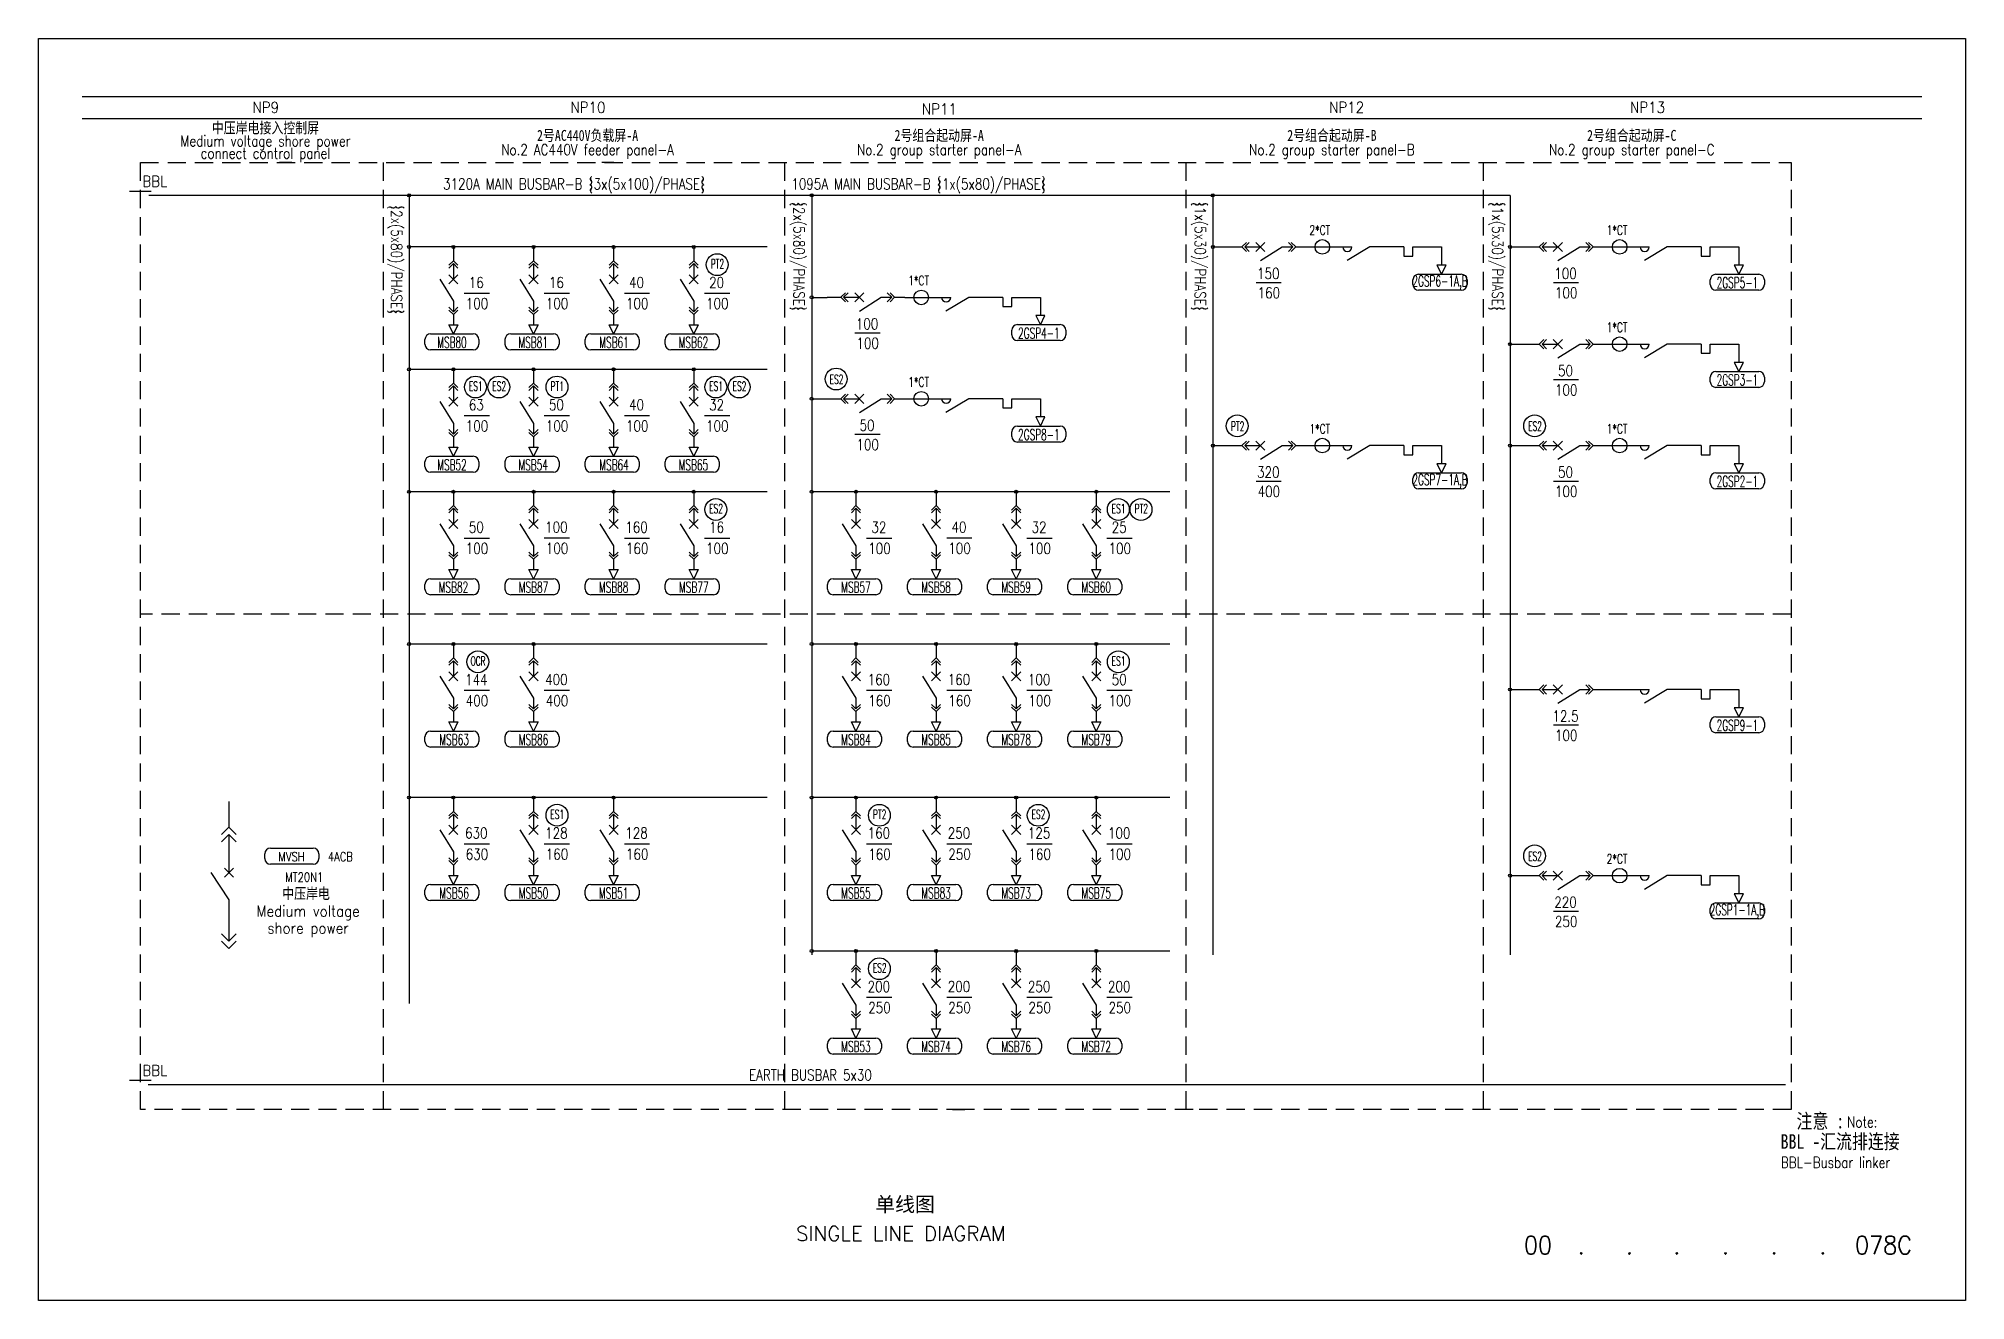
# Model space of a CAD drawing. Extents: x -598 to 568, y 398 to 572.
# Drawn here: x 0.5 to 265.1, y 398.4 to 571.7 of the extents above; entities that cross this region are included whole.
import ezdxf
from ezdxf.enums import TextEntityAlignment as Align

# ---------------------------------------------------------------- set-up
doc = ezdxf.new("R2010")
doc.units = 0
doc.header["$MEASUREMENT"] = 0
doc.linetypes.add('HIDDEN2', pattern=[0.1875, 0.125, -0.0625])
doc.layers.get('0').update_dxf_attribs({"linetype": 'CONTINUOUS'})
for name, color, linetype in [('_SUMMARY_OF_WORK', 7, 'CONTINUOUS'), ('LANDSCAPE', 7, 'CONTINUOUS'), ('MODIFIED MARK', 1, 'CONTINUOUS'), ('元件', 3, 'CONTINUOUS')]:
    doc.layers.add(name, color=color, linetype=linetype)
doc.styles.add('hzdxf', font='仿宋_GB2312.ttf')
doc.styles.add('HZTXT', font='仿宋_GB2312.ttf', dxfattribs={"width": 0.1})
doc.styles.get("Standard").update_dxf_attribs({"font": 'romans.shx'})

msp = doc.modelspace()

# ---------------------------------------------------------------- texts
at = {"color": 3, "linetype": 'Continuous', "width": 0.8}
for s, p in [('Medium voltage shore power', (31.65, 557.38)), ('connect control panel', (31.65, 555.66)), ('No.2 AC440V feeder panel-A', (75.88, 556.14)), ('No.2 group starter panel-A', (124.16, 556.14)), ('No.2 group starter panel-B', (178.09, 556.14)), ('No.2 group starter panel-C', (219.26, 556.14))]:
    msp.add_text(s, height=1.5, dxfattribs=at).set_placement(p, align=Align.MIDDLE)
for s, style, p in [('中压岸电接入控制屏', 'HZTXT', (31.65, 559.42)), ('2号AC440V负载屏-A', 'HZTXT', (75.88, 558.38)), ('2号组合起动屏-A', 'HZTXT', (124.16, 558.38)), ('2号组合起动屏-B', 'HZTXT', (178.09, 558.38)), ('2号组合起动屏-C', 'HZTXT', (219.26, 558.38)), ('中压岸电', 'hzdxf', (37.22, 454.29))]:
    msp.add_text(s, height=1.5, dxfattribs=dict(at, style=style)).set_placement(p, align=Align.MIDDLE)
at = {"color": 3}
for s, height, width, p in [('BBL', 1.5, 0.9, (14.74, 551.29)), ('2*CT', 1.3, 0.7, (175, 544.7)), ('1*CT', 1.3, 0.7, (215.82, 544.7)), ('1*CT', 1.3, 0.7, (119.91, 537.77)), ('1*CT', 1.3, 0.7, (215.82, 531.35)), ('1*CT', 1.3, 0.7, (119.91, 523.85)), ('1*CT', 1.3, 0.7, (175, 517.42)), ('1*CT', 1.3, 0.7, (215.82, 517.42)), ('2*CT', 1.3, 0.7, (215.82, 458.37)), ('MT20N1', 1.25, 0.8, (34.35, 455.88)), ('BBL', 1.5, 0.9, (14.74, 429.21))]:
    msp.add_text(s, height=height, dxfattribs=dict(at, width=width)).set_placement(p)
at = {"color": 3, "width": 0.8}
for s, p in [('{2x(5x80)/PHASE}', (48.9, 548.81)), ('{2x(5x80)/PHASE}', (104.17, 549.25)), ('{1x(5x30)/PHASE}', (159.26, 549.25)), ('{1x(5x30)/PHASE}', (200.09, 549.25))]:
    msp.add_text(s, height=1.5, rotation=270, dxfattribs=at).set_placement(p)
at = {"color": 3}
for s, height, width, p in [('PT2', 1.25, 0.6, (93.71, 540.1)), ('ES1', 1.25, 0.6, (60.52, 523.3)), ('ES2', 1.25, 0.6, (63.74, 523.3)), ('PT1', 1.25, 0.6, (71.71, 523.3)), ('ES1', 1.25, 0.6, (93.52, 523.3)), ('ES2', 1.25, 0.6, (96.74, 523.3)), ('ES2', 1.25, 0.6, (110.06, 524.23)), ('PT2', 1.25, 0.6, (165.15, 517.81)), ('ES2', 1.25, 0.6, (205.98, 517.81)), ('ES2', 1.25, 0.6, (93.52, 506.49)), ('ES1', 1.25, 0.6, (148.79, 506.49)), ('PT2', 1.25, 0.6, (151.91, 506.49)), ('OCR', 1.25, 0.6, (60.84, 485.57)), ('ES1', 1.25, 0.6, (148.79, 485.57)), ('ES1', 1.25, 0.6, (71.71, 464.5)), ('PT2', 1.25, 0.6, (115.99, 464.5)), ('ES2', 1.25, 0.6, (137.79, 464.5)), ('ES2', 1.25, 0.6, (205.98, 458.75)), ('Medium voltage', 1.5, 0.9, (37.5, 451.09)), ('shore power', 1.5, 0.9, (37.5, 448.76)), ('ES2', 1.25, 0.6, (115.99, 443.42))]:
    msp.add_text(s, height=height, dxfattribs=dict(at, width=width)).set_placement(p, align=Align.CENTER)
at = {"color": 3, "width": 0.8}
for s, p in [('MVSH', (35.22, 459.32)), ('4ACB', (41.94, 459.32))]:
    msp.add_text(s, height=1.25, dxfattribs=at).set_placement(p, align=Align.MIDDLE)
at = {"color": 3, "linetype": 'Continuous', "width": 0.8}
for s, p in [('EARTH BUSBAR 5x30', (98.05, 428.59)), ('Note:', (248.84, 422.13)), ('BBL-Busbar linker', (239.74, 416.58))]:
    msp.add_text(s, height=1.5, dxfattribs=at).set_placement(p)
at = {"color": 3, "linetype": 'Continuous', "style": 'hzdxf', "width": 0.8}
for s, p in [('注意 :', (241.89, 422.01)), ('BBL -汇流排连接', (239.7, 419.21))]:
    msp.add_text(s, height=2, dxfattribs=at).set_placement(p)
at = {"color": 3, "linetype": 'Continuous', "style": 'HZTXT'}
msp.add_text('单线图', height=2, dxfattribs=at).set_placement((119.47, 411.62), align=Align.MIDDLE)
at = {"color": 3}
msp.add_text('SINGLE LINE DIAGRAM', height=2, dxfattribs=at).set_placement((118.9, 406.56), align=Align.CENTER)
at = {"layer": 'LANDSCAPE', "color": 3}
for s, width, p in [('NP9', 0.9, (31.69, 561.45)), ('NP10', 0.9, (75.93, 561.45)), ('NP11', 0.9, (124.19, 561.22)), ('NP12', 0.9, (180.11, 561.45)), ('NP13', 0.9, (221.43, 561.45)), ('150', 0.8, (169.35, 538.65)), ('100', 0.8, (210.17, 538.65)), ('16', 0.8, (60.6, 537.41)), ('16', 0.8, (71.6, 537.41)), ('40', 0.8, (82.6, 537.41)), ('20', 0.8, (93.6, 537.41)), ('160', 0.8, (169.43, 535.99)), ('100', 0.8, (210.26, 535.99)), ('100', 0.8, (60.69, 534.51)), ('100', 0.8, (71.69, 534.51)), ('100', 0.8, (82.69, 534.51)), ('100', 0.8, (93.69, 534.51)), ('100', 0.8, (114.26, 531.72)), ('100', 0.8, (114.34, 529.07)), ('50', 0.8, (210.17, 525.3)), ('100', 0.8, (210.26, 522.65)), ('63', 0.8, (60.6, 520.61)), ('50', 0.8, (71.6, 520.61)), ('40', 0.8, (82.6, 520.61)), ('32', 0.8, (93.6, 520.61)), ('100', 0.8, (60.69, 517.7)), ('100', 0.8, (71.69, 517.7)), ('100', 0.8, (82.69, 517.7)), ('100', 0.8, (93.69, 517.7)), ('50', 0.8, (114.26, 517.8)), ('100', 0.8, (114.34, 515.14)), ('320', 0.8, (169.35, 511.37)), ('50', 0.8, (210.17, 511.37)), ('400', 0.8, (169.43, 508.72)), ('100', 0.8, (210.26, 508.72)), ('50', 0.8, (60.6, 503.8)), ('100', 0.8, (71.6, 503.81)), ('160', 0.8, (82.6, 503.8)), ('16', 0.8, (93.6, 503.8)), ('32', 0.8, (115.88, 503.8)), ('40', 0.8, (126.88, 503.81)), ('32', 0.8, (137.88, 503.8)), ('25', 0.8, (148.88, 503.8)), ('100', 0.8, (60.69, 500.89)), ('100', 0.8, (71.69, 500.9)), ('160', 0.8, (82.69, 500.89)), ('100', 0.8, (93.69, 500.89)), ('100', 0.8, (115.96, 500.89)), ('100', 0.8, (126.96, 500.9)), ('100', 0.8, (137.96, 500.89)), ('100', 0.8, (148.96, 500.89)), ('144', 0.8, (60.6, 482.88)), ('400', 0.8, (71.6, 482.89)), ('160', 0.8, (115.88, 482.88)), ('160', 0.8, (126.88, 482.89)), ('100', 0.8, (137.88, 482.88)), ('50', 0.8, (148.88, 482.88)), ('400', 0.8, (60.69, 479.98)), ('400', 0.8, (71.69, 479.98)), ('160', 0.8, (115.96, 479.98)), ('160', 0.8, (126.96, 479.98)), ('100', 0.8, (137.96, 479.98)), ('100', 0.8, (148.96, 479.98)), ('12.5', 0.8, (210.17, 477.87)), ('100', 0.8, (210.26, 475.22)), ('630', 0.8, (60.6, 461.81)), ('128', 0.8, (71.6, 461.81)), ('128', 0.8, (82.6, 461.81)), ('160', 0.8, (115.88, 461.81)), ('250', 0.8, (126.88, 461.81)), ('125', 0.8, (137.88, 461.81)), ('100', 0.8, (148.88, 461.81)), ('160', 0.8, (71.69, 458.91)), ('160', 0.8, (82.69, 458.91)), ('250', 0.8, (126.96, 458.91)), ('630', 0.8, (60.69, 458.9)), ('160', 0.8, (115.96, 458.9)), ('160', 0.8, (137.96, 458.9)), ('100', 0.8, (148.96, 458.9)), ('220', 0.8, (210.17, 452.32)), ('250', 0.8, (210.26, 449.66)), ('200', 0.8, (115.88, 440.73)), ('200', 0.8, (126.88, 440.74)), ('250', 0.8, (137.88, 440.73)), ('200', 0.8, (148.88, 440.73)), ('250', 0.8, (115.96, 437.83)), ('250', 0.8, (126.96, 437.83)), ('250', 0.8, (137.96, 437.83)), ('250', 0.8, (148.96, 437.83))]:
    msp.add_text(s, height=1.5, dxfattribs=dict(at, width=width)).set_placement(p, align=Align.CENTER)
for s, height, width, p in [('3120A MAIN BUSBAR-B {3x(5x100)/PHASE}', 1.5, 0.8, (56.04, 550.94)), ('1095A MAIN BUSBAR-B {1x(5x80)/PHASE}', 1.5, 0.8, (103.86, 550.94)), ('00', 2.5, 0.9, (204.46, 404.73)), ('.', 2.5, 0.9, (211.85, 404.73)), ('.', 2.5, 0.9, (218.45, 404.73)), ('.', 2.5, 0.9, (224.97, 404.73)), ('.', 2.5, 0.9, (231.65, 404.73)), ('.', 2.5, 0.9, (238.33, 404.73)), ('.', 2.5, 0.9, (245.02, 404.73)), ('078C', 2.5, 0.9, (249.93, 404.73))]:
    msp.add_text(s, height=height, dxfattribs=dict(at, width=width)).set_placement(p)
at = {"layer": '元件', "color": 3, "width": 0.6}
for s, p in [('2GSP6-1A,B', (192.94, 538.13)), ('2GSP5-1', (233.77, 538.13)), ('2GSP4-1', (137.85, 531.2)), ('2GSP3-1', (233.77, 524.78)), ('2GSP8-1', (137.85, 517.27)), ('2GSP7-1A,B', (192.94, 510.85)), ('2GSP2-1', (233.77, 510.85)), ('2GSP9-1', (233.77, 477.35)), ('2GSP1-1A,B', (233.77, 451.8))]:
    msp.add_text(s, height=1.5, dxfattribs=at).set_placement(p, align=Align.MIDDLE)
at = {"layer": '元件', "color": 1, "width": 0.6}
for s, p in [('MSB80', (57.26, 529.93)), ('MSB81', (68.41, 529.93)), ('MSB61', (79.51, 529.93)), ('MSB62', (90.41, 529.93)), ('MSB52', (57.26, 513.12)), ('MSB54', (68.41, 513.12)), ('MSB64', (79.51, 513.12)), ('MSB65', (90.41, 513.12)), ('MSB82', (57.46, 496.32)), ('MSB87', (68.46, 496.32)), ('MSB88', (79.46, 496.32)), ('MSB77', (90.46, 496.32)), ('MSB57', (112.73, 496.32)), ('MSB58', (123.73, 496.32)), ('MSB59', (134.73, 496.32)), ('MSB60', (145.73, 496.32)), ('MSB63', (57.55, 475.4)), ('MSB86', (68.46, 475.4)), ('MSB84', (112.73, 475.4)), ('MSB85', (123.73, 475.4)), ('MSB78', (134.73, 475.4)), ('MSB79', (145.73, 475.4)), ('MSB56', (57.55, 454.32)), ('MSB50', (68.46, 454.32)), ('MSB51', (79.46, 454.32)), ('MSB55', (112.73, 454.32)), ('MSB83', (123.73, 454.32)), ('MSB73', (134.73, 454.32)), ('MSB75', (145.73, 454.32)), ('MSB53', (112.73, 433.25)), ('MSB74', (123.73, 433.25)), ('MSB76', (134.73, 433.25)), ('MSB72', (145.73, 433.25))]:
    msp.add_text(s, height=1.5, dxfattribs=at).set_placement(p, align=Align.MIDDLE)

# ---------------------------------------------------------------- blocks, each defined once
blk = doc.blocks.new('A$C598858A7')
for p, q in [((-1, 0.78), (-1, 1.41)), ((-0.22, 2.19), (5.64, 2.19)), ((6.42, 1.41), (6.42, 0.78)), ((5.64, 0), (-0.22, 0))]:
    blk.add_line(p, q)
for centre, start, end in [((-0.22, 1.41), 90, 180), ((-0.22, 0.78), 180, 270), ((5.64, 1.41), 0, 90), ((5.64, 0.78), 270, 0)]:
    blk.add_arc(centre, 0.781, start, end)
blk = doc.blocks.new('A$C20F319FD')
at = {"color": 1}
for p, q in [((1.87, 11.94), (1.87, 10.05)), ((1.25, 9.43), (1.87, 10.05)), ((1.25, 9.05), (1.87, 9.67)), ((1.25, 6.89), (2.5, 8.14)), ((1.25, 8.14), (2.5, 6.89)), ((1.87, 10.05), (2.5, 9.43)), ((1.87, 9.67), (1.87, 7.52)), ((1.87, 9.67), (2.5, 9.05)), ((0, 7.52), (1.87, 4.52)), ((1.25, 3.67), (1.87, 3.05)), ((1.25, 3.29), (1.87, 2.67)), ((1.87, 4.52), (1.87, 3.05)), ((1.87, 3.05), (2.5, 3.67)), ((1.87, 2.67), (2.5, 3.29)), ((1.87, 2.67), (1.87, 1.25)), ((1.87, 0), (1.25, 1.25)), ((1.25, 1.25), (2.5, 1.25)), ((1.87, 1.52), (1.87, 1.25)), ((2.5, 1.25), (1.87, 0))]:
    blk.add_line(p, q, dxfattribs=at)
blk = doc.blocks.new('A$C47885F4E')
at = {"color": 1}
for p, q in [((0, 1.88), (1.89, 1.88)), ((1.89, 1.88), (2.52, 2.5)), ((2.52, 1.25), (1.89, 1.88)), ((2.27, 1.88), (2.89, 2.5)), ((2.27, 1.88), (4.43, 1.88)), ((2.89, 1.25), (2.27, 1.88)), ((5.05, 1.25), (3.8, 2.5)), ((3.8, 1.25), (5.05, 2.5)), ((4.43, 0), (7.43, 1.88)), ((7.43, 1.88), (8.89, 1.88)), ((8.89, 1.88), (8.27, 2.5)), ((8.27, 1.25), (8.89, 1.88)), ((9.27, 1.88), (8.65, 2.5)), ((8.65, 1.25), (9.27, 1.88)), ((9.27, 1.88), (10.69, 1.88))]:
    blk.add_line(p, q, dxfattribs=at)

# ---------------------------------------------------------------- linework, layer by layer
at = {"color": 3, "linetype": 'HIDDEN2', "ltscale": 20}
for p, q in [((14.47, 554.62), (241.13, 554.62)), ((14.47, 424.62), (14.47, 554.62)), ((35.27, 554.62), (33.59, 554.62)), ((47.84, 424.62), (47.84, 554.62)), ((79.5, 554.62), (77.82, 554.62)), ((102.93, 554.62), (102.93, 424.62)), ((102.93, 554.62), (102.93, 424.62)), ((158.02, 554.62), (158.02, 424.62)), ((158.02, 554.62), (158.02, 424.62)), ((198.85, 554.62), (198.85, 424.62)), ((198.85, 554.62), (198.85, 424.62)), ((241.13, 554.62), (241.13, 424.62)), ((241.13, 492.62), (14.47, 492.62)), ((127.66, 424.62), (14.47, 424.62)), ((159.02, 424.62), (125.98, 424.62)), ((125.98, 424.62), (127.66, 424.62)), ((241.13, 424.62), (159.02, 424.62))]:
    msp.add_line(p, q, dxfattribs=at)
at = {"color": 3}
for p, q in [((12.97, 550.7), (15.97, 550.7)), ((51.37, 550.12), (51.37, 439.15)), ((106.65, 550.12), (106.65, 445.84)), ((161.73, 550.12), (161.73, 445.84)), ((202.56, 550.12), (202.56, 445.84)), ((100.55, 543.04), (51.37, 543.04)), ((161.74, 543.04), (163.85, 543.04)), ((174.55, 543.04), (180.83, 543.04)), ((183.3, 543.04), (180.18, 541.16)), ((187.97, 543.04), (183.3, 543.04)), ((187.97, 543.04), (187.97, 541.79)), ((189.22, 541.79), (189.22, 543.04)), ((189.22, 543.04), (193.14, 543.04)), ((193.14, 543.04), (193.14, 540.54)), ((202.56, 543.04), (204.68, 543.04)), ((215.38, 543.04), (221.66, 543.04)), ((224.13, 543.04), (221.01, 541.16)), ((228.8, 543.04), (224.13, 543.04)), ((228.8, 543.04), (228.8, 541.79)), ((230.05, 541.79), (230.05, 543.04)), ((230.05, 543.04), (233.97, 543.04)), ((233.97, 543.04), (233.97, 540.54)), ((187.97, 541.79), (189.22, 541.79)), ((192.51, 540.54), (193.14, 539.29)), ((193.76, 540.54), (192.51, 540.54)), ((193.14, 539.29), (193.76, 540.54)), ((228.8, 541.79), (230.05, 541.79)), ((233.34, 540.54), (233.97, 539.29)), ((234.59, 540.54), (233.34, 540.54)), ((233.97, 539.29), (234.59, 540.54)), ((106.65, 536.11), (108.77, 536.11)), ((119.46, 536.11), (125.74, 536.11)), ((128.22, 536.11), (125.09, 534.24)), ((132.88, 536.11), (128.22, 536.11)), ((132.88, 536.11), (132.88, 534.86)), ((132.88, 534.86), (134.13, 534.86)), ((134.13, 534.86), (134.13, 536.11)), ((134.13, 536.11), (138.05, 536.11)), ((138.05, 536.11), (138.05, 533.61)), ((137.43, 533.61), (138.05, 532.36)), ((138.68, 533.61), (137.43, 533.61)), ((138.05, 532.36), (138.68, 533.61)), ((202.56, 529.69), (204.68, 529.69)), ((215.38, 529.69), (221.66, 529.69)), ((224.13, 529.69), (221.01, 527.82)), ((228.8, 529.69), (224.13, 529.69)), ((228.8, 529.69), (228.8, 528.44)), ((230.05, 528.44), (230.05, 529.69)), ((230.05, 529.69), (233.97, 529.69)), ((233.97, 529.69), (233.97, 527.19)), ((228.8, 528.44), (230.05, 528.44)), ((233.34, 527.19), (233.97, 525.94)), ((234.59, 527.19), (233.34, 527.19)), ((233.97, 525.94), (234.59, 527.19)), ((100.55, 526.23), (51.37, 526.23)), ((106.65, 522.19), (108.77, 522.19)), ((119.46, 522.19), (125.74, 522.19)), ((128.22, 522.19), (125.09, 520.31)), ((132.88, 522.19), (128.22, 522.19)), ((132.88, 522.19), (132.88, 520.94)), ((134.13, 520.94), (134.13, 522.19)), ((134.13, 522.19), (138.05, 522.19)), ((138.05, 522.19), (138.05, 519.69)), ((132.88, 520.94), (134.13, 520.94)), ((137.43, 519.69), (138.05, 518.44)), ((138.68, 519.69), (137.43, 519.69)), ((138.05, 518.44), (138.68, 519.69)), ((161.74, 515.76), (163.85, 515.76)), ((174.55, 515.76), (180.83, 515.76)), ((183.3, 515.76), (180.18, 513.89)), ((187.97, 515.76), (183.3, 515.76)), ((187.97, 515.76), (187.97, 514.51)), ((187.97, 514.51), (189.22, 514.51)), ((189.22, 514.51), (189.22, 515.76)), ((189.22, 515.76), (193.14, 515.76)), ((193.14, 515.76), (193.14, 513.26)), ((202.56, 515.76), (204.68, 515.76)), ((215.38, 515.76), (221.66, 515.76)), ((224.13, 515.76), (221.01, 513.89)), ((228.8, 515.76), (224.13, 515.76)), ((228.8, 515.76), (228.8, 514.51)), ((228.8, 514.51), (230.05, 514.51)), ((230.05, 514.51), (230.05, 515.76)), ((230.05, 515.76), (233.97, 515.76)), ((233.97, 515.76), (233.97, 513.26)), ((192.51, 513.26), (193.14, 512.01)), ((193.76, 513.26), (192.51, 513.26)), ((193.14, 512.01), (193.76, 513.26)), ((233.34, 513.26), (233.97, 512.01)), ((234.59, 513.26), (233.34, 513.26)), ((233.97, 512.01), (234.59, 513.26)), ((100.55, 509.42), (51.37, 509.42)), ((155.82, 509.42), (106.65, 509.42)), ((100.55, 488.51), (51.37, 488.51)), ((155.82, 488.51), (106.65, 488.51)), ((202.56, 482.26), (204.68, 482.26)), ((215.38, 482.26), (221.66, 482.26)), ((224.13, 482.26), (221.01, 480.39)), ((228.8, 482.26), (224.13, 482.26)), ((228.8, 482.26), (228.8, 481.01)), ((230.05, 481.01), (230.05, 482.26)), ((230.05, 482.26), (233.97, 482.26)), ((233.97, 482.26), (233.97, 479.76)), ((228.8, 481.01), (230.05, 481.01)), ((233.34, 479.76), (233.97, 478.51)), ((234.59, 479.76), (233.34, 479.76)), ((233.97, 478.51), (234.59, 479.76)), ((26.63, 466.9), (26.63, 463.37)), ((100.52, 467.43), (51.37, 467.43)), ((57.46, 467.43), (57.46, 465.54)), ((155.82, 467.43), (106.65, 467.43)), ((56.83, 464.92), (57.46, 465.54)), ((56.83, 464.54), (57.46, 465.16)), ((56.83, 462.38), (58.08, 463.63)), ((56.83, 463.63), (58.08, 462.38)), ((57.46, 465.54), (58.08, 464.92)), ((57.46, 465.16), (57.46, 463)), ((57.46, 465.16), (58.08, 464.54)), ((26.63, 462.37), (26.63, 457.14)), ((55.58, 463), (57.46, 460)), ((27.26, 457.76), (26.01, 456.51)), ((26.01, 457.76), (27.26, 456.51)), ((56.83, 459.16), (57.46, 458.54)), ((56.83, 458.78), (57.46, 458.16)), ((57.46, 460), (57.46, 458.54)), ((57.46, 458.54), (58.08, 459.16)), ((57.46, 458.16), (58.08, 458.78)), ((57.46, 458.16), (57.46, 456.74)), ((24.13, 457.14), (26.63, 453.39)), ((57.46, 455.49), (56.83, 456.74)), ((56.83, 456.74), (58.08, 456.74)), ((57.46, 457), (57.46, 456.74)), ((58.08, 456.74), (57.46, 455.49)), ((202.56, 456.71), (204.68, 456.71)), ((215.38, 456.71), (221.66, 456.71)), ((224.13, 456.71), (221.01, 454.83)), ((228.8, 456.71), (224.13, 456.71)), ((228.8, 456.71), (228.8, 455.46)), ((228.8, 455.46), (230.05, 455.46)), ((230.05, 455.46), (230.05, 456.71)), ((230.05, 456.71), (233.97, 456.71)), ((233.97, 456.71), (233.97, 454.21)), ((26.63, 453.39), (26.63, 447.72)), ((233.34, 454.21), (233.97, 452.96)), ((234.59, 454.21), (233.34, 454.21)), ((233.97, 452.96), (234.59, 454.21)), ((155.82, 446.36), (106.65, 446.36)), ((12.97, 428.61), (15.97, 428.61)), ((15.56, 428.03), (240.39, 428.03))]:
    msp.add_line(p, q, dxfattribs=at)
at = {"color": 0, "linetype": 'Continuous'}
msp.add_lwpolyline([(0.49, 571.65), (265.09, 571.65), (265.09, 398.38), (0.49, 398.38)], close=True, dxfattribs=at)
at = {"color": 3}
for points in [[(25.63, 462.37), (26.63, 463.37), (27.63, 462.37)], [(25.63, 462.37), (26.63, 463.37), (27.63, 462.37)], [(25.63, 461.37), (26.63, 462.37), (27.63, 461.37)], [(25.63, 461.37), (26.63, 462.37), (27.63, 461.37)], [(25.63, 448.72), (26.63, 447.72), (27.63, 448.72)], [(25.63, 447.72), (26.63, 446.72), (27.63, 447.72)]]:
    msp.add_lwpolyline(points, dxfattribs=at)
at = {"color": 3, "linetype": 'Continuous'}
for centre, radius in [((51.37, 550.12), 0.208), ((106.65, 550.12), 0.208), ((161.73, 550.12), 0.208), ((51.37, 543.04), 0.208), ((57.46, 543.04), 0.208), ((68.46, 543.04), 0.208), ((79.46, 543.04), 0.208), ((90.46, 543.04), 0.208), ((161.74, 543.04), 0.208), ((176.77, 543.04), 1), ((202.56, 543.04), 0.208), ((217.6, 543.04), 1), ((93.68, 540.61), 1.5), ((106.65, 536.11), 0.208), ((121.69, 536.11), 1), ((202.56, 529.69), 0.208), ((217.6, 529.69), 1), ((51.37, 526.23), 0.208), ((57.46, 526.23), 0.208), ((60.49, 523.8), 1.5), ((63.7, 523.8), 1.5), ((68.46, 526.23), 0.208), ((71.68, 523.8), 1.5), ((79.46, 526.23), 0.208), ((90.46, 526.23), 0.208), ((93.49, 523.8), 1.5), ((96.7, 523.8), 1.5), ((110.01, 524.9), 1.5), ((106.65, 522.19), 0.208), ((121.69, 522.19), 1), ((165.09, 518.47), 1.5), ((205.92, 518.47), 1.5), ((161.74, 515.76), 0.208), ((176.77, 515.76), 1), ((202.56, 515.76), 0.208), ((217.6, 515.76), 1), ((51.37, 509.42), 0.208), ((57.46, 509.42), 0.208), ((68.46, 509.42), 0.208), ((79.46, 509.42), 0.208), ((90.46, 509.42), 0.208), ((93.49, 506.99), 1.5), ((106.65, 509.42), 0.208), ((112.73, 509.42), 0.208), ((123.73, 509.42), 0.208), ((134.73, 509.42), 0.208), ((145.73, 509.42), 0.208), ((148.76, 506.99), 1.5), ((151.87, 506.99), 1.5), ((51.37, 488.51), 0.208), ((57.46, 488.51), 0.208), ((60.81, 486.07), 1.5), ((68.46, 488.51), 0.208), ((106.65, 488.51), 0.208), ((112.73, 488.51), 0.208), ((123.73, 488.51), 0.208), ((134.73, 488.51), 0.208), ((145.73, 488.51), 0.208), ((148.76, 486.08), 1.5), ((202.56, 482.26), 0.208), ((51.37, 467.43), 0.208), ((57.46, 467.43), 0.208), ((68.46, 467.43), 0.208), ((71.68, 465.01), 1.5), ((79.46, 467.43), 0.208), ((106.65, 467.43), 0.208), ((112.73, 467.43), 0.208), ((115.95, 465), 1.5), ((123.73, 467.43), 0.208), ((134.73, 467.43), 0.208), ((137.76, 465), 1.5), ((145.73, 467.43), 0.208), ((205.92, 459.42), 1.5), ((202.56, 456.71), 0.208), ((217.6, 456.71), 1), ((106.65, 446.36), 0.208), ((112.73, 446.36), 0.208), ((115.95, 443.93), 1.5), ((123.73, 446.36), 0.208), ((134.73, 446.36), 0.208), ((145.73, 446.36), 0.208)]:
    msp.add_circle(centre, radius, dxfattribs=at)
at = {"color": 3}
for centre in [(180.2, 543.04), (221.03, 543.04), (125.12, 536.11), (221.03, 529.69), (125.12, 522.19), (180.2, 515.76), (221.03, 515.76), (221.03, 482.26), (221.03, 456.71)]:
    msp.add_arc(centre, 0.625, 180, 0, dxfattribs=at)
at = {"layer": 'LANDSCAPE', "color": 3}
for p, q in [((259.09, 563.65), (6.49, 563.65)), ((259.09, 560.65), (6.49, 560.65)), ((167.67, 538.17), (171.13, 538.17)), ((208.5, 538.17), (211.96, 538.17)), ((58.93, 536.69), (62.39, 536.69)), ((69.93, 536.69), (73.39, 536.69)), ((80.93, 536.69), (84.39, 536.69)), ((91.93, 536.69), (95.39, 536.69)), ((112.59, 531.25), (116.05, 531.25)), ((208.5, 524.83), (211.96, 524.83)), ((58.93, 519.88), (62.39, 519.88)), ((69.93, 519.88), (73.39, 519.88)), ((80.93, 519.88), (84.39, 519.88)), ((91.93, 519.88), (95.39, 519.88)), ((112.59, 517.32), (116.05, 517.32)), ((167.67, 510.9), (171.13, 510.9)), ((208.5, 510.9), (211.96, 510.9)), ((58.93, 503.07), (62.39, 503.07)), ((69.93, 503.08), (73.39, 503.08)), ((80.93, 503.07), (84.39, 503.07)), ((91.93, 503.07), (95.39, 503.07)), ((114.2, 503.07), (117.66, 503.07)), ((125.2, 503.08), (128.66, 503.08)), ((136.2, 503.07), (139.66, 503.07)), ((147.2, 503.07), (150.66, 503.07)), ((58.93, 482.16), (62.39, 482.16)), ((69.93, 482.16), (73.39, 482.16)), ((114.2, 482.16), (117.66, 482.16)), ((125.2, 482.16), (128.66, 482.16)), ((136.2, 482.16), (139.66, 482.16)), ((147.2, 482.16), (150.66, 482.16)), ((208.5, 477.4), (211.96, 477.4)), ((58.93, 461.08), (62.39, 461.08)), ((69.93, 461.09), (73.39, 461.09)), ((80.93, 461.09), (84.39, 461.09)), ((114.2, 461.08), (117.66, 461.08)), ((125.2, 461.09), (128.66, 461.09)), ((136.2, 461.08), (139.66, 461.08)), ((147.2, 461.08), (150.66, 461.08)), ((208.5, 451.84), (211.96, 451.84)), ((114.2, 440.01), (117.66, 440.01)), ((125.2, 440.01), (128.66, 440.01)), ((136.2, 440.01), (139.66, 440.01)), ((147.2, 440.01), (150.66, 440.01))]:
    msp.add_line(p, q, dxfattribs=at)
at = {"layer": 'MODIFIED MARK', "color": 3, "linetype": 'Continuous'}
msp.add_line((202.56, 550.12), (15.63, 550.12), dxfattribs=at)

# ---------------------------------------------------------------- block references
at = {"color": 3, "linetype": 'Continuous'}
for p in [(190.22, 537.1), (231.05, 537.1), (135.13, 530.18), (54.54, 528.91), (65.54, 528.91), (76.54, 528.91), (87.54, 528.91), (231.05, 523.75), (135.13, 516.25), (54.54, 512.1), (65.54, 512.1), (76.54, 512.1), (87.54, 512.1), (190.22, 509.83), (231.05, 509.83), (54.54, 495.29), (65.54, 495.29), (76.54, 495.29), (87.54, 495.29), (109.81, 495.29), (120.81, 495.29), (131.81, 495.29), (142.81, 495.29), (54.54, 474.37), (65.54, 474.37), (109.81, 474.37), (120.81, 474.37), (131.81, 474.37), (142.81, 474.37), (231.05, 476.33), (32.56, 458.29), (54.54, 453.3), (65.54, 453.3), (76.54, 453.3), (109.81, 453.3), (120.81, 453.3), (131.81, 453.3), (142.81, 453.3), (231.05, 450.77), (109.81, 432.22), (120.81, 432.22), (131.81, 432.22), (142.81, 432.22)]:
    msp.add_blockref('A$C598858A7', p, dxfattribs=at)
at = {"layer": '_SUMMARY_OF_WORK', "color": 3, "linetype": 'Continuous'}
for p in [(163.85, 541.16), (204.68, 541.16), (108.77, 534.24), (204.68, 527.82), (108.77, 520.31), (163.85, 513.89), (204.68, 513.89), (204.68, 480.39), (204.68, 454.83)]:
    msp.add_blockref('A$C47885F4E', p, dxfattribs=at)
at = {"layer": 'MODIFIED MARK', "color": 3, "linetype": 'Continuous'}
for p in [(55.58, 531.09), (66.58, 531.09), (77.58, 531.09), (88.58, 531.09), (55.58, 514.29), (66.58, 514.29), (77.58, 514.29), (88.58, 514.29), (55.58, 497.48), (66.58, 497.48), (77.58, 497.48), (88.58, 497.48), (110.86, 497.48), (121.86, 497.48), (132.86, 497.48), (143.86, 497.48), (55.58, 476.56), (66.58, 476.56), (110.86, 476.56), (121.86, 476.56), (132.86, 476.56), (143.86, 476.56), (66.58, 455.49), (77.58, 455.49), (110.86, 455.49), (121.86, 455.49), (132.86, 455.49), (143.86, 455.49), (110.86, 434.41), (121.86, 434.41), (132.86, 434.41), (143.86, 434.41)]:
    msp.add_blockref('A$C20F319FD', p, dxfattribs=at)

msp.set_redraw_order([(e.dxf.handle, doc.entitydb.next_handle()) for e in msp.query("TEXT MTEXT ATTDEF DIMENSION ARC_DIMENSION")])  # texts and dimensions are drawn at this point

doc.saveas('drawing.dxf')
